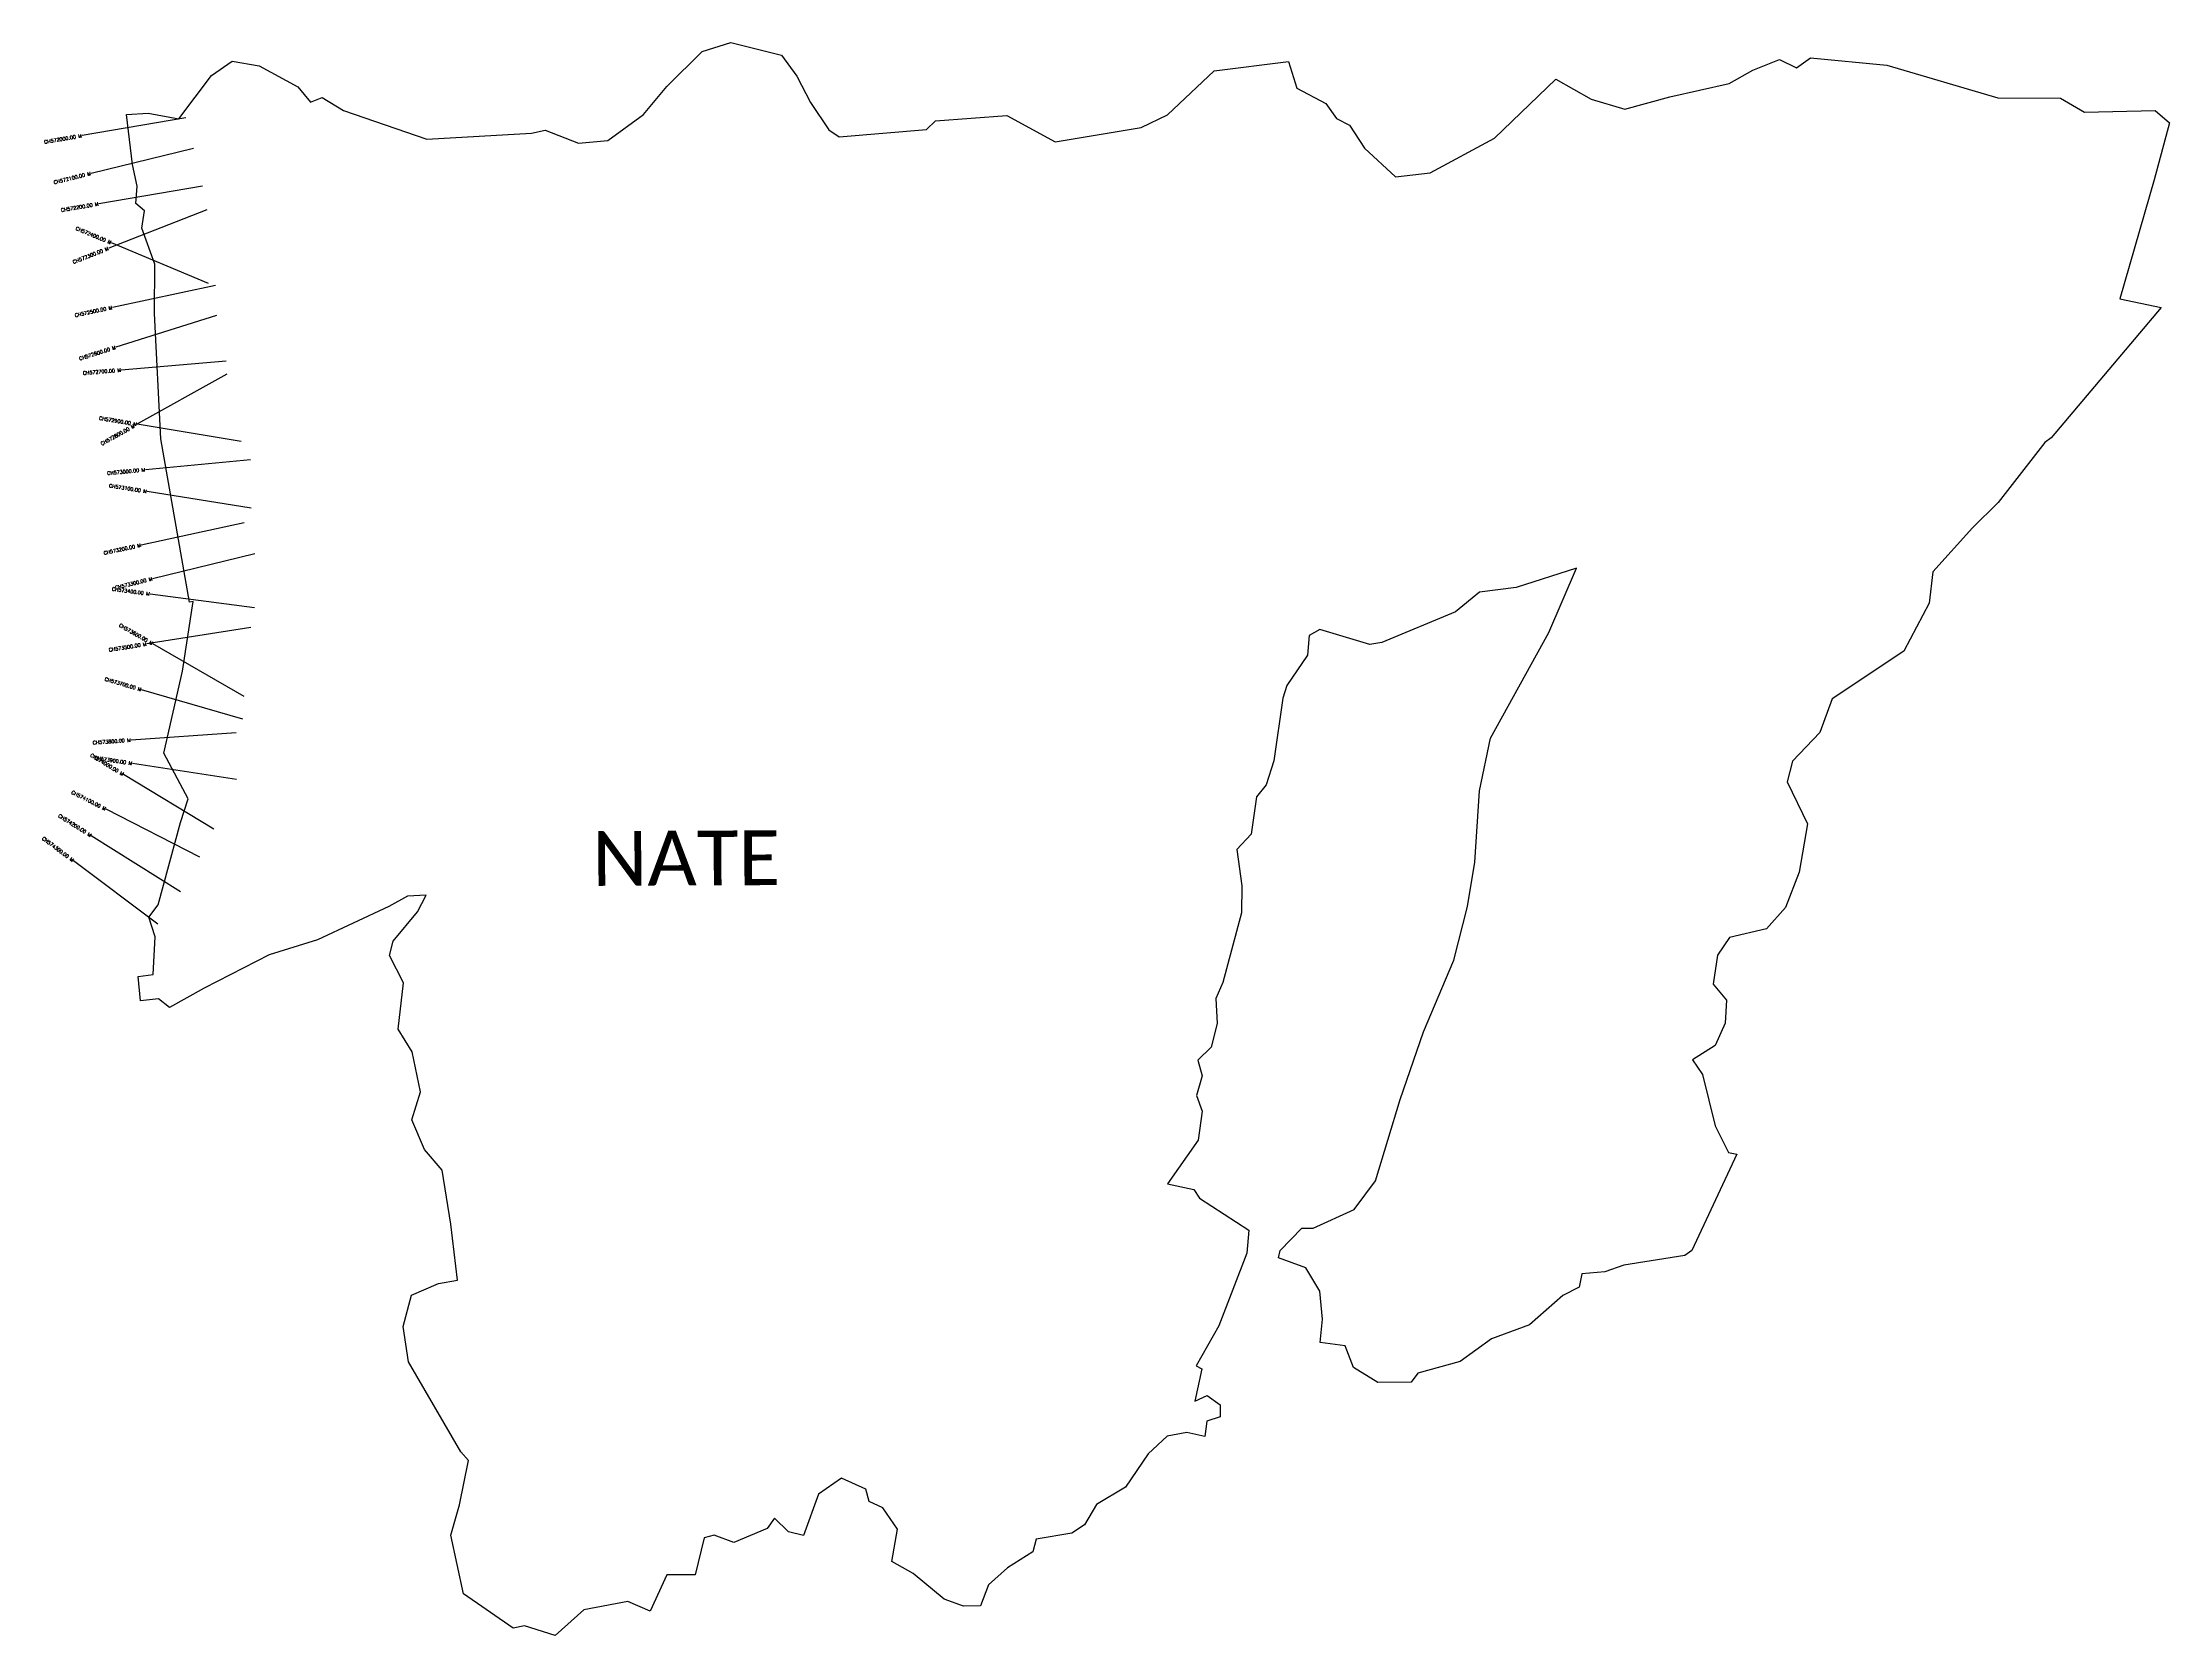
# Model space of a CAD drawing. Header units: metres. Extents: x 321809 to 327866, y 1839213 to 1843749.
import ezdxf
from ezdxf.enums import TextEntityAlignment as Align

# ---------------------------------------------------------------- set-up
doc = ezdxf.new("R2010")
doc.units = ezdxf.units.M
for name, color, linetype in [('CS', 134, 'Continuous'), ('CSMark', 6, 'Continuous'), ('VILLAGE NAME', 250, 'Continuous')]:
    doc.layers.add(name, color=color, linetype=linetype)
doc.styles.get("Standard").update_dxf_attribs({"font": 'simplex.shx'})

msp = doc.modelspace()

# ---------------------------------------------------------------- linework, layer by layer
at = {"color": 6, "flags": 128}
for points in [[(325357.3, 1843694.6), (325381.4, 1843618.7), (325463.6, 1843575.6), (325494, 1843532.5), (325531.2, 1843513.9), (325573.4, 1843447.7), (325662.5, 1843366.2), (325760.6, 1843377.4), (325944.2, 1843476.2), (326118.8, 1843644.3), (326218.8, 1843587.2), (326314.9, 1843559.3), (326443.4, 1843594.1), (326612.6, 1843632.5), (326679.7, 1843670.5), (326755.2, 1843700.8), (326804, 1843677.3), (326844.2, 1843705.3), (327061.1, 1843684.8), (327377.1, 1843591.7), (327555.5, 1843590.6), (327624.4, 1843550.3), (327825.7, 1843555.2), (327866, 1843520.5), (327822.7, 1843358), (327724.5, 1843018.6), (327842.2, 1842994.3), (327529.6, 1842623.1), (327511, 1842610.1), (327378, 1842438.7), (327304.9, 1842367.4), (327191.7, 1842241.4), (327181.9, 1842152.5), (327109.9, 1842015.7), (326905.4, 1841879.8), (326870.4, 1841784.4), (326792.1, 1841702.8), (326777.3, 1841643.7), (326835.4, 1841524.1), (326811.8, 1841386.9), (326772.5, 1841286.2), (326718.3, 1841225.3), (326612.8, 1841200.4), (326579.3, 1841150.3), (326566.2, 1841067.5), (326605, 1841021.9), (326601.2, 1840956.1), (326572.8, 1840893.2), (326507.8, 1840852), (326536.5, 1840810), (326572.6, 1840664.5), (326609.9, 1840588.4), (326634.1, 1840583.5), (326506.3, 1840309.6), (326485.5, 1840295.3), (326311.8, 1840267.6), (326258.4, 1840248.7), (326193, 1840242.5), (326185.2, 1840204.4), (326138.6, 1840181.2), (326043.6, 1840097.3), (325935.3, 1840057.9), (325846.5, 1839993.2), (325725.4, 1839960.1), (325706.5, 1839934.4), (325612.1, 1839933.5), (325542.7, 1839975.5), (325518.4, 1840037.6), (325447.9, 1840047.1), (325454.1, 1840113.6), (325446.6, 1840192.9), (325406.7, 1840260.1), (325328.5, 1840287.8), (325333.9, 1840309.6), (325395.7, 1840373.1), (325427.5, 1840373), (325544.1, 1840425.9), (325605.4, 1840507.3), (325675.5, 1840739.3), (325741.4, 1840931.4), (325828.5, 1841135.4), (325867.1, 1841288.9), (325888.3, 1841415.4), (325900.9, 1841618), (325932.9, 1841768.5), (326098.7, 1842068.6), (326177.3, 1842251.7), (326006, 1842197.3), (325901.5, 1842184.2), (325832.9, 1842127.4), (325623.2, 1842040.3), (325588.5, 1842035.1), (325446.3, 1842077.6), (325416.1, 1842060.7), (325411.9, 1842004.6), (325352.6, 1841918.2), (325341.1, 1841881.9), (325315.4, 1841703.3), (325293.5, 1841635.3), (325266.1, 1841601), (325251.3, 1841494.7), (325210.7, 1841450.7), (325224.4, 1841347.6), (325223.7, 1841270.4), (325170.6, 1841072.4), (325150.7, 1841026.6), (325154.3, 1840955.7), (325137.6, 1840888.4), (325099.2, 1840851.3), (325111.4, 1840806.6), (325095.1, 1840750.4), (325111.8, 1840705.6), (325100.1, 1840623.4), (325012.4, 1840498.5), (325087.8, 1840483), (325104.1, 1840458.5), (325244.1, 1840366.7), (325239, 1840301.3), (325159, 1840094.7), (325094.6, 1839980.3), (325110.4, 1839972.6), (325090.9, 1839879.9), (325125.8, 1839896.6), (325162.6, 1839869.7), (325163, 1839835.3), (325124.9, 1839822.9), (325118.7, 1839779.7), (325068.3, 1839790.5), (325011.5, 1839780.6), (324957.3, 1839730.3), (324893.2, 1839635.1), (324810.8, 1839586), (324776.9, 1839527.9), (324740.4, 1839504.1), (324638.6, 1839487.2), (324629.1, 1839450.8), (324557, 1839405.7), (324503.1, 1839357.1), (324480.1, 1839297.6), (324432.2, 1839296), (324377.2, 1839315.8), (324288.3, 1839389.2), (324227.8, 1839423.6), (324244, 1839515.2), (324201.8, 1839576.3), (324163.4, 1839594.1), (324154.2, 1839629.5), (324084.6, 1839661), (324018.7, 1839615.4), (323976.1, 1839498), (323933.6, 1839507.7), (323893.3, 1839546.7), (323873, 1839517.2), (323777.6, 1839477.3), (323721.8, 1839498.8), (323693.5, 1839490.5), (323668.2, 1839385.5), (323587.4, 1839385.9), (323539.4, 1839282.1), (323476, 1839309.9), (323350.7, 1839285.7), (323268.8, 1839212.9), (323182, 1839239.9), (323149.4, 1839233.3), (323007.9, 1839331.4), (322971.7, 1839498.9), (322996.8, 1839584.7), (323022.5, 1839710.9), (323000.7, 1839735.5), (322851.3, 1839991.9), (322836, 1840093.1), (322859.6, 1840182), (322936.8, 1840215.6), (322991.4, 1840224.3), (322972.4, 1840383.8), (322947.4, 1840538), (322897.1, 1840597), (322860.9, 1840681), (322886, 1840760.6), (322861.8, 1840875.3), (322822.4, 1840939.7), (322837.3, 1841070.9), (322797.1, 1841148.7), (322808, 1841190.2), (322876.9, 1841273.2), (322901.4, 1841321.4), (322849, 1841318.5), (322795.4, 1841288.7), (322592.5, 1841193.9), (322455.1, 1841150.9), (322269.2, 1841056.6), (322170.7, 1841001.3), (322139.7, 1841025.5), (322088.7, 1841019.8), (322082.1, 1841089.5), (322124.7, 1841095.4), (322130.2, 1841202.1), (322112.4, 1841258.3), (322138.5, 1841293), (322202.1, 1841528.1), (322224.2, 1841595.7), (322155, 1841725.4), (322208.1, 1841958.7), (322237.9, 1842157.2), (322227.5, 1842155), (322145.9, 1842620.8), (322128.2, 1842976.9), (322128.9, 1843118), (322092.2, 1843220.1), (322099.4, 1843270), (322075.2, 1843290.6), (322078.8, 1843340.3), (322065.4, 1843401.6), (322048.8, 1843544.3), (322109.8, 1843547.9), (322197, 1843531.4), (322290.8, 1843655), (322349.6, 1843696.3), (322426, 1843682.1), (322536.3, 1843622.3), (322572.5, 1843578.8), (322605.3, 1843592.3), (322666.4, 1843555.8), (322903.8, 1843473.8), (323201.4, 1843491.2), (323241.1, 1843499.4), (323335.1, 1843462.1), (323418.8, 1843469.7), (323520.6, 1843544.1), (323586.7, 1843623.7), (323687.6, 1843723), (323769.1, 1843748.9), (323913.9, 1843713.2), (323957.1, 1843652.7), (323996.6, 1843577.9), (324048.4, 1843500.4), (324078, 1843480.2), (324326.3, 1843501.3), (324351.9, 1843526.4), (324555.4, 1843541.4), (324692.7, 1843466.2), (324938, 1843506.8), (325012.9, 1843542.7), (325145.4, 1843668.5)], [(325145.4, 1843668.5), (325357.3, 1843694.6)]]:
    msp.add_lwpolyline(points, dxfattribs=at)
at = {"layer": 'CS'}
for p, q in [((322217.7, 1843534.2), (321922, 1843483.8)), ((322239, 1843447.3), (321947.5, 1843376.3)), ((322265.3, 1843340), (321969.5, 1843289.6)), ((322277, 1843272.7), (321997.7, 1843163.2)), ((322282.4, 1843062.9), (322005.5, 1843178.3)), ((322302, 1843056.6), (322008.5, 1842994.6)), ((322304.4, 1842971.5), (322018.3, 1842881.3)), ((322332.5, 1842841.4), (322033.5, 1842816.4)), ((322333.7, 1842804.6), (322071.6, 1842658.6)), ((322374.6, 1842613), (322078.6, 1842661.8)), ((322401.1, 1842560.5), (322102.4, 1842532.5)), ((322403.3, 1842423.2), (322107, 1842470.2)), ((322383.6, 1842381.5), (322090.4, 1842318)), ((322414.1, 1842292.7), (322122.5, 1842222)), ((322412.8, 1842138.7), (322115.5, 1842178.5)), ((322402.6, 1842083.4), (322106.3, 1842036.4)), ((322383.4, 1841886.9), (322123.3, 1842036.4)), ((322379.6, 1841821.8), (322091.6, 1841906)), ((322360.9, 1841783.2), (322061.6, 1841762.6)), ((322297, 1841509.2), (322040.2, 1841664.2)), ((322361.7, 1841650.2), (322065.2, 1841695.9)), ((322257.5, 1841429.5), (321990.1, 1841565.5)), ((322201.9, 1841330.4), (321948, 1841490.2)), ((322137.3, 1841238.7), (321897.3, 1841418.7))]:
    msp.add_line(p, q, dxfattribs=at)

# ---------------------------------------------------------------- texts
at = {"layer": 'CSMark'}
for s, rotation, p in [('CH572000.00 M', 9.67838, (321921, 1843483.6)), ('CH572100.00 M', 13.68218, (321946.5, 1843376.1)), ('CH572200.00 M', 9.6659, (321968.6, 1843289.5)), ('CH572400.00 M', 337.37327, (322004.6, 1843178.7)), ('CH572300.00 M', 21.40998, (321996.8, 1843162.8)), ('CH572500.00 M', 11.92568, (322007.5, 1842994.4)), ('CH572600.00 M', 17.50325, (322017.4, 1842881)), ('CH572700.00 M', 4.76613, (322032.5, 1842816.4)), ('CH572900.00 M', 350.64977, (322077.6, 1842662)), ('CH572800.00 M', 29.1167, (322070.7, 1842658.1)), ('CH573000.00 M', 5.36242, (322101.4, 1842532.4)), ('CH573100.00 M', 350.9911, (322106.1, 1842470.4)), ('CH573200.00 M', 12.20418, (322089.4, 1842317.8)), ('CH573400.00 M', 352.36779, (322114.5, 1842178.7)), ('CH573300.00 M', 13.63282, (322121.6, 1842221.8)), ('CH573600.00 M', 330.11283, (322122.5, 1842036.9)), ('CH573500.00 M', 9.00479, (322105.3, 1842036.2)), ('CH573700.00 M', 343.70608, (322090.7, 1841906.3)), ('CH573800.00 M', 3.92445, (322060.6, 1841762.6)), ('CH574000.00 M', 328.88963, (322039.3, 1841664.7)), ('CH573900.00 M', 351.24947, (322064.3, 1841696)), ('CH574100.00 M', 333.0381, (321989.2, 1841565.9)), ('CH574200.00 M', 327.81823, (321947.1, 1841490.8)), ('CH574300.00 M', 323.13402, (321896.5, 1841419.3))]:
    msp.add_text(s, height=10, rotation=rotation, dxfattribs=at).set_placement(p, align=Align.MIDDLE_RIGHT)
at = {"layer": 'VILLAGE NAME', "insert": (323374.4, 1841503.4), "char_height": 155.989, "attachment_point": 1, "rotation": 0.24353}
msp.add_mtext_dynamic_manual_height_columns('{\\fCalibri|b0|i0|c0|p34;NATE}', width=1979.573, gutter_width=779.9, heights=[0], dxfattribs=at)

doc.saveas('drawing.dxf')
